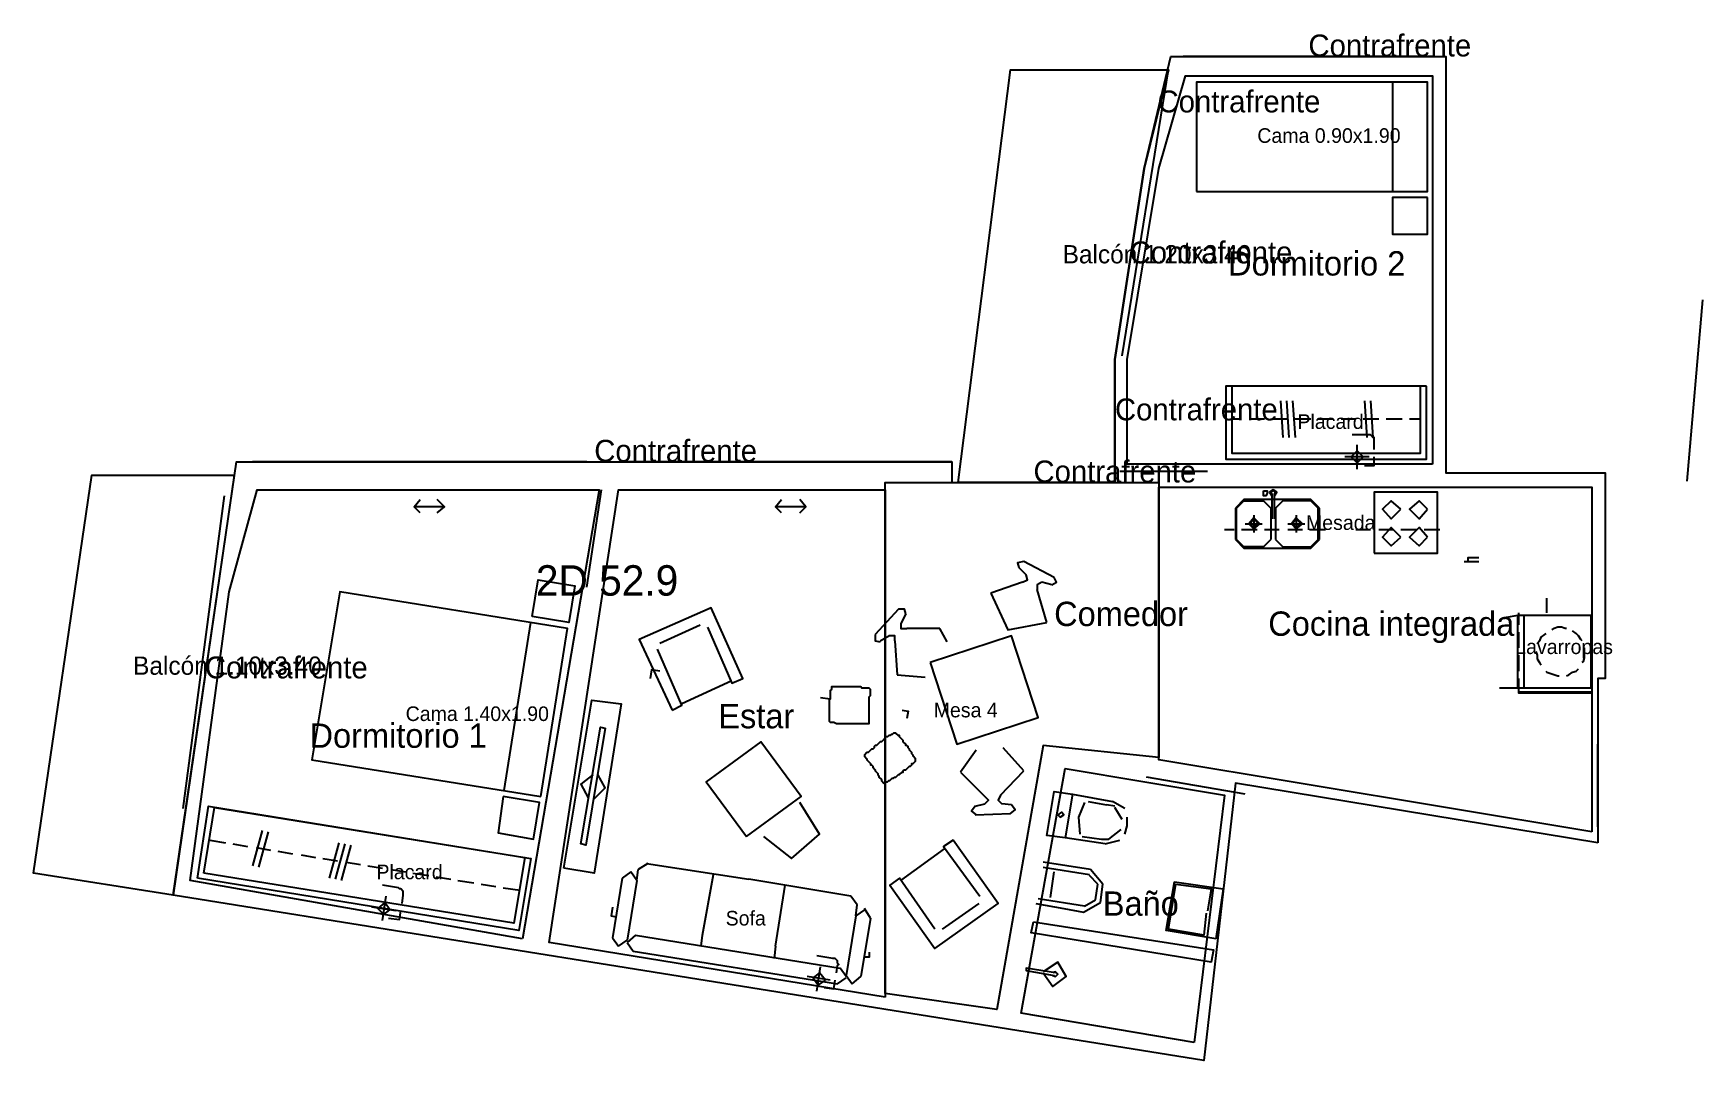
# Model space of a CAD drawing. Header units: metres. Extents: x -1.1 to 93.1, y 0 to 8.5.
# Drawn here: x -1.15 to 12.57, y 0 to 8.44 of the extents above; entities that cross this region are included whole.
import ezdxf

# ---------------------------------------------------------------- set-up
doc = ezdxf.new("R2010")
doc.units = ezdxf.units.M
for name, color, linetype in [('Trazo_Cotas', 9, 'Continuous'), ('Trazo_Entrada', 1, 'Continuous'), ('Trazo_Equipamiento', 8, 'Continuous'), ('Trazo_Estancias', 3, 'Continuous'), ('Trazo_Fachada', 30, 'Continuous'), ('Trazo_Medianeras', 8, 'Continuous'), ('Trazo_Norte', 1, 'Continuous'), ('Trazo_Puertas', 1, 'Continuous'), ('Trazo_Unidad', 7, 'Continuous'), ('Trazo_Ventanas', 5, 'Continuous')]:
    doc.layers.add(name, color=color, linetype=linetype)

msp = doc.modelspace()

# ---------------------------------------------------------------- texts
at = {"layer": 'Trazo_Cotas'}
for s, p in [('Balcón 1.20x3.40', (7.31, 6.55)), ('Balcón 1.10x3.40', (-0.33, 3.17))]:
    msp.add_text(s, height=0.15, dxfattribs=at).set_placement(p)
at = {"layer": 'Trazo_Equipamiento', "color": 8}
for s, p in [('Cama 0.90x1.90', (8.91, 7.54)), ('Placard', (9.24, 5.19)), ('Mesada', (9.31, 4.36)), ('Lavarropas', (11.03, 3.34)), ('Cama 1.40x1.90', (1.91, 2.79)), ('Mesa 4', (6.25, 2.82)), ('Placard', (1.67, 1.49)), ('Sofa', (4.54, 1.11))]:
    msp.add_text(s, height=0.12, dxfattribs=at).set_placement(p)
at = {"layer": 'Trazo_Estancias', "color": 5}
for s, p in [('Dormitorio 2', (8.67, 6.45)), ('Dormitorio 1', (1.12, 2.57))]:
    msp.add_text(s, height=0.2, dxfattribs=at).set_placement(p)
at = {"layer": 'Trazo_Estancias', "color": 40}
msp.add_text('Comedor', height=0.2, dxfattribs=at).set_placement((7.24, 3.57))
at = {"layer": 'Trazo_Estancias', "color": 30}
msp.add_text('Cocina integrada', height=0.2, dxfattribs=at).set_placement((9, 3.49))
at = {"layer": 'Trazo_Estancias', "color": 2}
msp.add_text('Estar', height=0.2, dxfattribs=at).set_placement((4.48, 2.73))
at = {"layer": 'Trazo_Estancias', "color": 4}
msp.add_text('Baño', height=0.2, dxfattribs=at).set_placement((7.64, 1.19))
at = {"layer": 'Trazo_Fachada'}
for p in [(9.33, 8.25), (8.09, 7.79), (7.86, 6.55), (7.74, 5.26), (3.46, 4.92), (7.07, 4.75), (0.26, 3.14)]:
    msp.add_text('Contrafrente', height=0.18, dxfattribs=at).set_placement(p)
at = {"layer": 'Trazo_Unidad'}
msp.add_text('2D 52.9', height=0.25, dxfattribs=at).set_placement((2.98, 3.82))

# ---------------------------------------------------------------- linework, layer by layer
at = {"layer": 'Trazo_Cotas'}
for points in [[(7.74, 4.75), (6.45, 4.75), (6.88, 8.14), (8.18, 8.14), (7.98, 7.33), (7.74, 5.76)], [(0, 1.36), (-1.15, 1.54), (-0.67, 4.81), (0.5, 4.81)]]:
    msp.add_lwpolyline(points, close=True, dxfattribs=at)
at = {"layer": 'Trazo_Entrada'}
msp.add_line((11.71, 1.92), (11.71, 2.6), dxfattribs=at)
at = {"layer": 'Trazo_Equipamiento', "color": 9}
for p, q in [((10.02, 8.04), (10.02, 7.14)), ((9.1, 5.42), (9.12, 5.12)), ((9.1, 5.42), (9.12, 5.12)), ((9.15, 5.42), (9.17, 5.12)), ((9.15, 5.42), (9.17, 5.12)), ((9.2, 5.42), (9.22, 5.12)), ((9.2, 5.42), (9.22, 5.12)), ((9.79, 5.42), (9.81, 5.12)), ((9.79, 5.42), (9.81, 5.12)), ((9.84, 5.42), (9.86, 5.12)), ((9.84, 5.42), (9.86, 5.12)), ((8.78, 5.27), (8.7, 5.27)), ((8.78, 5.27), (8.7, 5.27)), ((8.97, 5.27), (8.85, 5.27)), ((8.97, 5.27), (8.85, 5.27)), ((9.16, 5.27), (9.03, 5.27)), ((9.16, 5.27), (9.03, 5.27)), ((9.35, 5.27), (9.22, 5.27)), ((9.35, 5.27), (9.22, 5.27)), ((9.53, 5.27), (9.41, 5.27)), ((9.53, 5.27), (9.41, 5.27)), ((9.72, 5.27), (9.6, 5.27)), ((9.72, 5.27), (9.6, 5.27)), ((9.91, 5.27), (9.78, 5.27)), ((9.91, 5.27), (9.78, 5.27)), ((10.1, 5.27), (9.97, 5.27)), ((10.1, 5.27), (9.97, 5.27)), ((10.25, 5.27), (10.16, 5.27)), ((10.25, 5.27), (10.16, 5.27)), ((6.95, 4.05), (7.01, 3.99)), ((7.24, 3.97), (6.99, 4.1)), ((6.98, 3.93), (6.72, 3.84)), ((7.18, 3.6), (7.1, 3.87)), ((7.22, 3.91), (7.14, 3.93)), ((5.96, 3.71), (5.77, 3.5)), ((2.72, 2.22), (2.94, 3.6)), ((4, 3.43), (4.33, 3.58)), ((6.02, 3.67), (5.98, 3.59)), ((5.81, 3.45), (5.88, 3.49)), ((5.93, 3.45), (5.95, 3.17)), ((6.3, 3.55), (6.03, 3.55)), ((6.36, 3.44), (6.3, 3.55)), ((5.95, 3.17), (6.18, 3.15)), ((4.59, 3.12), (4.18, 2.93)), ((5.4, 2.97), (5.32, 2.98)), ((6.6, 2.55), (6.47, 2.37)), ((6.99, 2.38), (6.82, 2.57)), ((6.47, 2.37), (6.67, 2.17)), ((6.8, 2.18), (6.99, 2.38)), ((6.59, 2.09), (6.67, 2.11)), ((6.89, 2.1), (6.81, 2.11)), ((6.59, 2.02), (6.88, 2.03)), ((0.3, 1.81), (0.43, 1.79)), ((0.3, 1.81), (0.43, 1.79)), ((0.73, 1.89), (0.65, 1.6)), ((0.73, 1.89), (0.65, 1.6)), ((0.78, 1.88), (0.7, 1.59)), ((0.78, 1.88), (0.7, 1.59)), ((1.36, 1.79), (1.28, 1.5)), ((1.36, 1.79), (1.28, 1.5)), ((0.49, 1.78), (0.61, 1.76)), ((0.49, 1.78), (0.61, 1.76)), ((0.68, 1.75), (0.8, 1.73)), ((0.68, 1.75), (0.8, 1.73)), ((0.86, 1.72), (0.98, 1.7)), ((0.86, 1.72), (0.98, 1.7)), ((1.05, 1.69), (1.17, 1.67)), ((1.05, 1.69), (1.17, 1.67)), ((1.23, 1.66), (1.35, 1.64)), ((1.23, 1.66), (1.35, 1.64)), ((1.41, 1.78), (1.33, 1.49)), ((1.41, 1.78), (1.33, 1.49)), ((1.46, 1.77), (1.38, 1.48)), ((1.46, 1.77), (1.38, 1.48)), ((5.98, 1.48), (6.34, 1.74)), ((1.42, 1.63), (1.54, 1.61)), ((1.42, 1.63), (1.54, 1.61)), ((1.6, 1.6), (1.72, 1.58)), ((1.6, 1.6), (1.72, 1.58)), ((1.79, 1.57), (1.91, 1.55)), ((1.79, 1.57), (1.91, 1.55)), ((1.97, 1.54), (2.1, 1.52)), ((1.97, 1.54), (2.1, 1.52)), ((2.16, 1.51), (2.28, 1.49)), ((2.16, 1.51), (2.28, 1.49)), ((3.76, 1.55), (3.69, 1.5)), ((3.81, 1.48), (3.76, 1.55)), ((3.81, 1.48), (3.82, 1.57)), ((3.9, 1.62), (3.82, 1.57)), ((3.89, 1.62), (4.73, 1.49)), ((2.34, 1.48), (2.47, 1.46)), ((2.34, 1.48), (2.47, 1.46)), ((2.53, 1.45), (2.65, 1.43)), ((2.53, 1.45), (2.65, 1.43)), ((2.71, 1.42), (2.85, 1.4)), ((2.71, 1.42), (2.85, 1.4)), ((3.69, 1.5), (3.61, 1.01)), ((3.81, 1.48), (3.73, 0.99)), ((5.57, 1.35), (4.73, 1.49)), ((4.95, 0.94), (5.03, 1.44)), ((5.62, 1.28), (5.57, 1.35)), ((5.61, 1.19), (5.62, 1.28)), ((5.68, 1.24), (5.61, 1.19)), ((5.73, 1.17), (5.68, 1.25)), ((6.62, 1.29), (6.32, 1.08)), ((5.61, 1.19), (5.53, 0.7)), ((5.73, 1.17), (5.65, 0.69)), ((3.61, 1.01), (3.66, 0.94)), ((3.66, 0.94), (3.73, 0.99)), ((3.8, 1.03), (3.73, 0.97)), ((3.73, 0.97), (3.78, 0.9)), ((3.8, 1.03), (5.48, 0.76)), ((3.78, 0.9), (5.46, 0.63)), ((4.95, 0.94), (4.94, 0.84)), ((5.53, 0.69), (5.48, 0.76)), ((5.53, 0.7), (5.58, 0.63)), ((5.58, 0.63), (5.65, 0.69)), ((5.46, 0.63), (5.53, 0.68))]:
    msp.add_line(p, q, dxfattribs=at)
at = {"layer": 'Trazo_Equipamiento', "color": 8}
for p, q in [((9.83, 4.96), (9.63, 4.96)), ((9.73, 4.86), (9.73, 5.06)), ((2.23, 4.55), (1.98, 4.55)), ((5.2, 4.55), (4.95, 4.55)), ((8.8, 4.61), (8.73, 4.54)), ((8.73, 4.54), (8.73, 4.28)), ((8.8, 4.6), (8.74, 4.54)), ((8.74, 4.28), (8.74, 4.54)), ((9.35, 4.61), (8.8, 4.61)), ((8.8, 4.6), (8.96, 4.6)), ((9.02, 4.54), (8.96, 4.6)), ((9.02, 4.54), (9.02, 4.28)), ((9.03, 4.66), (9.03, 4.45)), ((9.05, 4.45), (9.05, 4.66)), ((9.12, 4.6), (9.06, 4.54)), ((9.06, 4.54), (9.06, 4.28)), ((9.35, 4.6), (9.12, 4.6)), ((9.42, 4.54), (9.35, 4.61)), ((9.41, 4.54), (9.35, 4.6)), ((9.41, 4.28), (9.41, 4.54)), ((9.42, 4.28), (9.42, 4.54)), ((8.81, 4.41), (8.95, 4.41)), ((8.88, 4.48), (8.88, 4.34)), ((9.16, 4.41), (9.3, 4.41)), ((9.23, 4.48), (9.23, 4.34)), ((8.72, 4.36), (8.64, 4.36)), ((8.73, 4.28), (8.8, 4.21)), ((8.74, 4.28), (8.8, 4.22)), ((8.91, 4.36), (8.78, 4.36)), ((8.96, 4.22), (9.02, 4.28)), ((9.09, 4.36), (8.97, 4.36)), ((9.06, 4.28), (9.12, 4.22)), ((9.28, 4.36), (9.16, 4.36)), ((9.47, 4.36), (9.34, 4.36)), ((9.35, 4.21), (9.42, 4.28)), ((9.35, 4.22), (9.41, 4.28)), ((9.84, 4.36), (9.72, 4.36)), ((10.03, 4.36), (9.91, 4.36)), ((10.22, 4.36), (10.09, 4.36)), ((10.41, 4.36), (10.28, 4.36)), ((8.96, 4.22), (8.8, 4.22)), ((8.8, 4.21), (9.35, 4.21)), ((9.12, 4.22), (9.35, 4.22)), ((10.61, 4.1), (10.73, 4.1)), ((10.64, 4.1), (10.73, 4.1)), ((11.29, 3.68), (11.29, 3.8)), ((11.06, 3.58), (11.06, 3.68)), ((11.1, 3.66), (11.1, 3.06)), ((11.06, 3.39), (11.06, 3.52)), ((11.06, 3.2), (11.06, 3.33)), ((11.05, 3.06), (10.9, 3.06)), ((11.06, 3.03), (11.06, 3.14)), ((7.39, 2.19), (7.33, 1.83)), ((7.49, 2.12), (7.44, 2)), ((7.52, 2.13), (7.67, 2.1)), ((7.74, 2.09), (7.67, 2.1)), ((7.82, 2.07), (7.72, 2.13)), ((7.8, 1.98), (7.74, 2.08)), ((7.44, 2), (7.45, 1.86)), ((7.82, 1.86), (7.84, 1.93)), ((7.84, 1.93), (7.84, 2)), ((7.47, 1.84), (7.63, 1.82)), ((7.63, 1.82), (7.69, 1.82)), ((7.66, 1.78), (7.78, 1.81)), ((7.69, 1.82), (7.79, 1.9)), ((7.54, 1.57), (7.15, 1.63)), ((7.15, 1.59), (7.53, 1.53)), ((7.21, 1.34), (7.24, 1.55)), ((7.6, 1.45), (7.53, 1.52)), ((7.64, 1.45), (7.54, 1.57)), ((7.58, 1.32), (7.6, 1.45)), ((7.62, 1.3), (7.64, 1.45)), ((1.83, 1.23), (1.63, 1.26)), ((1.72, 1.15), (1.75, 1.35)), ((7.49, 1.27), (7.11, 1.33)), ((7.48, 1.22), (7.62, 1.3)), ((7.49, 1.27), (7.58, 1.32)), ((5.4, 0.66), (5.21, 0.69)), ((5.29, 0.57), (5.32, 0.77))]:
    msp.add_line(p, q, dxfattribs=at)
at = {"layer": 'Trazo_Equipamiento', "color": 9}
for points in [[(8.41, 7.14), (10.31, 7.14), (10.31, 8.04), (8.41, 8.04)], [(10.31, 7.09), (10.02, 7.09), (10.02, 6.79), (10.31, 6.79)], [(10.3, 5.54), (8.65, 5.54), (8.65, 4.94), (10.3, 4.94)], [(10.25, 5.54), (8.7, 5.54), (8.7, 4.99), (10.25, 4.99)], [(3.02, 2.17), (3.24, 3.55), (1.37, 3.85), (1.14, 2.47)], [(2.95, 3.65), (3, 3.95), (3.3, 3.9), (3.25, 3.6)], [(6.22, 3.27), (6.44, 2.6), (7.11, 2.82), (6.89, 3.49)], [(5.72, 3.06), (5.66, 3.06), (5.65, 3.07), (5.41, 3.07), (5.41, 3.05), (5.4, 3.04), (5.4, 2.97), (5.39, 2.96), (5.39, 2.79), (5.4, 2.78), (5.43, 2.78), (5.45, 2.77), (5.72, 2.77), (5.72, 2.99), (5.73, 3), (5.73, 3.05)], [(3.21, 1.58), (3.44, 2.96), (3.68, 2.93), (3.46, 1.54)], [(3.55, 2.73), (3.39, 1.77), (3.35, 1.78), (3.51, 2.74)], [(4.71, 1.84), (5.16, 2.17), (4.83, 2.62), (4.38, 2.29)], [(5.85, 2.28), (5.86, 2.29), (5.87, 2.29), (5.88, 2.3), (5.89, 2.3), (5.91, 2.32), (5.92, 2.32), (5.93, 2.33), (5.94, 2.33), (5.96, 2.35), (5.97, 2.35), (5.99, 2.37), (6, 2.37), (6, 2.38), (6.01, 2.39), (6.02, 2.39), (6.05, 2.42), (6.06, 2.42), (6.07, 2.43), (6.07, 2.44), (6.08, 2.44), (6.1, 2.46), (6.1, 2.48), (6.08, 2.5), (6.08, 2.51), (6.07, 2.52), (6.07, 2.53), (6.05, 2.55), (6.05, 2.56), (6.04, 2.57), (6.04, 2.58), (6.03, 2.59), (6.02, 2.59), (6.02, 2.6), (6, 2.62), (6, 2.63), (5.97, 2.66), (5.97, 2.67), (5.96, 2.67), (5.94, 2.69), (5.92, 2.69), (5.91, 2.68), (5.9, 2.68), (5.89, 2.67), (5.88, 2.67), (5.87, 2.66), (5.86, 2.66), (5.82, 2.62), (5.81, 2.62), (5.78, 2.59), (5.77, 2.59), (5.76, 2.58), (5.76, 2.57), (5.75, 2.56), (5.74, 2.56), (5.71, 2.53), (5.7, 2.53), (5.68, 2.51), (5.68, 2.5), (5.7, 2.48), (5.7, 2.47), (5.73, 2.44), (5.73, 2.43), (5.74, 2.43), (5.75, 2.42), (5.75, 2.41), (5.77, 2.39), (5.77, 2.38), (5.79, 2.36), (5.79, 2.35), (5.8, 2.34), (5.8, 2.33), (5.82, 2.31), (5.82, 2.3), (5.84, 2.28)], [(0.2, 1.5), (0.29, 2.09), (2.94, 1.66), (2.84, 1.07)], [(0.25, 1.54), (0.34, 2.08), (2.89, 1.67), (2.8, 1.13)], [(2.71, 2.17), (2.67, 1.87), (2.96, 1.82), (3.01, 2.12)]]:
    msp.add_lwpolyline(points, close=True, dxfattribs=at)
at = {"layer": 'Trazo_Equipamiento', "color": 8}
for points in [[(9.87, 5.02), (9.87, 5.12), (9.86, 5.12), (9.86, 5.13), (9.85, 5.13), (9.84, 5.14), (9.69, 5.14)], [(9.79, 4.89), (9.87, 4.89), (9.87, 4.96)], [(9.05, 4.64), (9.07, 4.67), (9.04, 4.69), (9.01, 4.67), (9.03, 4.64)], [(9.05, 4.64), (9.06, 4.67), (9.04, 4.68), (9.02, 4.67), (9.03, 4.64)], [(2.03, 4.5), (1.98, 4.55), (2.03, 4.61)], [(2.17, 4.5), (2.23, 4.55), (2.17, 4.61)], [(5, 4.5), (4.95, 4.55), (5, 4.61)], [(5.15, 4.5), (5.2, 4.55), (5.15, 4.61)], [(10.73, 4.13), (10.64, 4.13), (10.64, 4.1)], [(10.92, 3.63), (10.94, 3.64), (10.99, 3.65), (11.05, 3.66)], [(11.28, 3.51), (11.27, 3.5), (11.24, 3.48), (11.23, 3.45), (11.21, 3.42)], [(11.45, 3.55), (11.44, 3.55), (11.41, 3.56), (11.38, 3.56), (11.35, 3.55), (11.33, 3.54)], [(11.58, 3.45), (11.57, 3.46), (11.55, 3.49), (11.53, 3.51), (11.5, 3.53)], [(11.2, 3.36), (11.21, 3.33), (11.21, 3.3), (11.23, 3.27), (11.24, 3.25)], [(11.58, 3.27), (11.59, 3.28), (11.6, 3.31), (11.6, 3.39)], [(11.28, 3.2), (11.29, 3.19), (11.38, 3.16), (11.39, 3.16)], [(11.45, 3.16), (11.47, 3.17), (11.5, 3.19), (11.53, 3.2), (11.55, 3.22)], [(7.66, 1.78), (7.33, 1.83), (7.18, 1.85), (7.24, 2.21), (7.39, 2.19), (7.72, 2.13)], [(1.88, 1.29), (1.89, 1.36), (1.89, 1.39), (1.87, 1.41), (1.86, 1.41), (1.85, 1.42), (1.72, 1.44)], [(8.49, 1.21), (8.47, 1.03), (8.18, 1.08), (8.24, 1.45), (8.53, 1.41), (8.5, 1.23)], [(7.09, 1.29), (7.32, 1.25), (7.48, 1.22)], [(1.77, 1.17), (1.86, 1.16), (1.87, 1.23)], [(5.45, 0.72), (5.46, 0.78), (5.47, 0.79), (5.46, 0.8), (5.46, 0.82), (5.44, 0.84), (5.42, 0.84), (5.29, 0.86)], [(7.25, 0.72), (7.01, 0.76), (7.01, 0.74), (7.24, 0.7)], [(7.15, 0.72), (7.23, 0.61), (7.34, 0.69), (7.27, 0.81), (7.15, 0.73)], [(7.23, 0.7), (7.25, 0.69), (7.27, 0.71), (7.25, 0.73), (7.23, 0.72)], [(5.35, 0.6), (5.43, 0.59), (5.44, 0.66)]]:
    msp.add_lwpolyline(points, dxfattribs=at)
for points in [[(9.78, 4.96), (9.73, 5.01), (9.68, 4.96), (9.73, 4.91)], [(8.96, 4.68), (8.99, 4.68), (8.99, 4.66), (8.98, 4.64), (8.96, 4.64)], [(9.87, 4.17), (10.39, 4.17), (10.39, 4.67), (9.87, 4.67)], [(10.09, 4.53), (10.01, 4.6), (9.94, 4.53), (10.01, 4.45)], [(10.31, 4.53), (10.24, 4.6), (10.16, 4.53), (10.24, 4.45)], [(8.93, 4.41), (8.88, 4.46), (8.84, 4.41), (8.88, 4.37)], [(8.92, 4.41), (8.88, 4.45), (8.85, 4.41), (8.88, 4.38)], [(9.28, 4.41), (9.23, 4.46), (9.19, 4.41), (9.23, 4.37)], [(9.27, 4.41), (9.23, 4.45), (9.2, 4.41), (9.23, 4.38)], [(10.09, 4.3), (10.01, 4.38), (9.94, 4.3), (10.01, 4.23)], [(10.31, 4.3), (10.24, 4.38), (10.16, 4.3), (10.24, 4.23)], [(11.05, 3.66), (11.65, 3.66), (11.65, 3.06), (11.05, 3.06)], [(11.66, 3.02), (11.06, 3.02), (11.06, 3.03), (11.66, 3.03)], [(7.27, 2.02), (7.29, 2), (7.32, 2.02), (7.3, 2.04)], [(8.57, 1), (8.16, 1.07), (8.23, 1.47), (8.63, 1.41)], [(1.78, 1.24), (1.74, 1.3), (1.68, 1.25), (1.73, 1.2)], [(7.07, 1.14), (8.55, 0.91), (8.53, 0.81), (7.05, 1.05)], [(5.36, 0.66), (5.31, 0.72), (5.26, 0.68), (5.3, 0.62)]]:
    msp.add_lwpolyline(points, close=True, dxfattribs=at)
at = {"layer": 'Trazo_Equipamiento', "color": 9}
for points in [[(6.99, 4.1), (6.94, 4.09), (6.95, 4.05)], [(6.98, 3.93), (7.02, 3.95), (7.01, 3.99)], [(7.14, 3.93), (7.1, 3.91), (7.1, 3.87)], [(7.22, 3.91), (7.26, 3.93), (7.24, 3.97)], [(4.39, 3.56), (4.59, 3.1), (4.68, 3.14), (4.42, 3.72), (3.83, 3.46), (4.1, 2.88)], [(6.02, 3.67), (6.01, 3.71), (5.96, 3.71)], [(6.72, 3.84), (6.86, 3.54), (7.18, 3.6)], [(5.98, 3.59), (5.98, 3.55), (6.03, 3.55)], [(5.77, 3.5), (5.77, 3.45), (5.81, 3.44)], [(5.93, 3.45), (5.93, 3.49), (5.88, 3.49)], [(4.1, 2.88), (4.18, 2.92), (3.98, 3.38)], [(4, 3.2), (3.93, 3.21), (3.92, 3.14)], [(5.99, 2.88), (6.04, 2.87), (6.03, 2.81)], [(3.45, 2.35), (3.35, 2.27), (3.41, 2.16)], [(3.46, 2.15), (3.55, 2.24), (3.49, 2.35)], [(4.85, 1.84), (5.08, 1.66), (5.31, 1.86), (5.15, 2.12)], [(6.59, 2.09), (6.56, 2.05), (6.6, 2.02)], [(6.67, 2.11), (6.7, 2.14), (6.67, 2.17)], [(6.8, 2.18), (6.78, 2.14), (6.81, 2.11)], [(6.88, 2.03), (6.92, 2.06), (6.89, 2.1)], [(6.26, 1.08), (5.97, 1.5), (5.89, 1.44), (6.26, 0.92), (6.78, 1.29), (6.41, 1.81)], [(6.41, 1.81), (6.33, 1.76), (6.63, 1.35)], [(4.34, 0.94), (4.35, 1.03), (4.44, 1.53)], [(3.61, 1.26), (3.6, 1.19), (3.64, 1.18)], [(5.72, 0.89), (5.72, 0.85), (5.68, 0.85)]]:
    msp.add_lwpolyline(points, dxfattribs=at)
at = {"layer": 'Trazo_Estancias', "color": 5}
for points in [[(10.35, 4.9), (7.84, 4.9), (7.84, 5.76), (8.1, 7.33), (8.32, 8.09), (10.35, 8.09)], [(2.87, 1), (0.14, 1.48), (0.46, 3.85), (0.69, 4.69), (3.5, 4.69)]]:
    msp.add_lwpolyline(points, close=True, dxfattribs=at)
at = {"layer": 'Trazo_Estancias', "color": 2}
msp.add_lwpolyline([(5.85, 0.52), (3.09, 0.97), (3.66, 4.69), (5.85, 4.69)], close=True, dxfattribs=at)
at = {"layer": 'Trazo_Estancias', "color": 40}
msp.add_lwpolyline([(8.1, 2.49), (7.15, 2.59), (6.77, 0.42), (5.85, 0.55), (5.85, 4.75), (8.1, 4.75)], close=True, dxfattribs=at)
at = {"layer": 'Trazo_Estancias', "color": 30}
msp.add_lwpolyline([(11.66, 1.88), (8.1, 2.47), (8.1, 4.71), (11.66, 4.71)], close=True, dxfattribs=at)
at = {"layer": 'Trazo_Estancias', "color": 4}
msp.add_lwpolyline([(8.39, 0.15), (6.97, 0.39), (7.33, 2.4), (8.64, 2.18)], close=True, dxfattribs=at)
at = {"layer": 'Trazo_Fachada'}
for p, q in [((7.98, 7.33), (8.2, 8.25)), ((8.2, 8.25), (10.46, 8.25)), ((7.74, 5.76), (7.98, 7.33)), ((7.74, 4.75), (7.74, 5.76)), ((0, 1.36), (0.52, 4.92)), ((0.52, 4.92), (6.4, 4.92)), ((6.4, 4.75), (7.74, 4.75))]:
    msp.add_line(p, q, dxfattribs=at)
at = {"layer": 'Trazo_Medianeras'}
msp.add_line((8.47, 0), (0, 1.36), dxfattribs=at)
at = {"layer": 'Trazo_Norte'}
msp.add_line((12.57, 6.25), (12.44, 4.76), dxfattribs=at)
at = {"layer": 'Trazo_Puertas'}
for p, q in [((8.5, 4.84), (7.78, 4.84)), ((3.4, 3.89), (3.52, 4.69)), ((8.81, 2.19), (8, 2.33))]:
    msp.add_line(p, q, dxfattribs=at)
at = {"layer": 'Trazo_Unidad'}
msp.add_lwpolyline([(11.71, 1.79), (8.73, 2.28), (8.47, 0), (0, 1.36), (0.52, 4.92), (6.4, 4.92), (6.4, 4.75), (7.74, 4.75), (7.74, 5.76), (7.98, 7.33), (8.2, 8.25), (10.46, 8.25), (10.46, 4.83), (11.77, 4.83), (11.77, 3.14), (11.71, 3.14)], close=True, dxfattribs=at)
at = {"layer": 'Trazo_Ventanas'}
for p, q in [((10.35, 8.25), (8.3, 8.25)), ((7.8, 5.79), (8.18, 8.14)), ((3.4, 4.92), (0.65, 4.92)), ((6.4, 4.92), (3.7, 4.92)), ((7.74, 4.75), (6.5, 4.75)), ((0.08, 2.07), (0.42, 4.64))]:
    msp.add_line(p, q, dxfattribs=at)

msp.set_redraw_order([(e.dxf.handle, doc.entitydb.next_handle()) for e in msp.query("TEXT MTEXT ATTDEF DIMENSION ARC_DIMENSION")])  # texts and dimensions are drawn at this point

doc.saveas('drawing.dxf')
